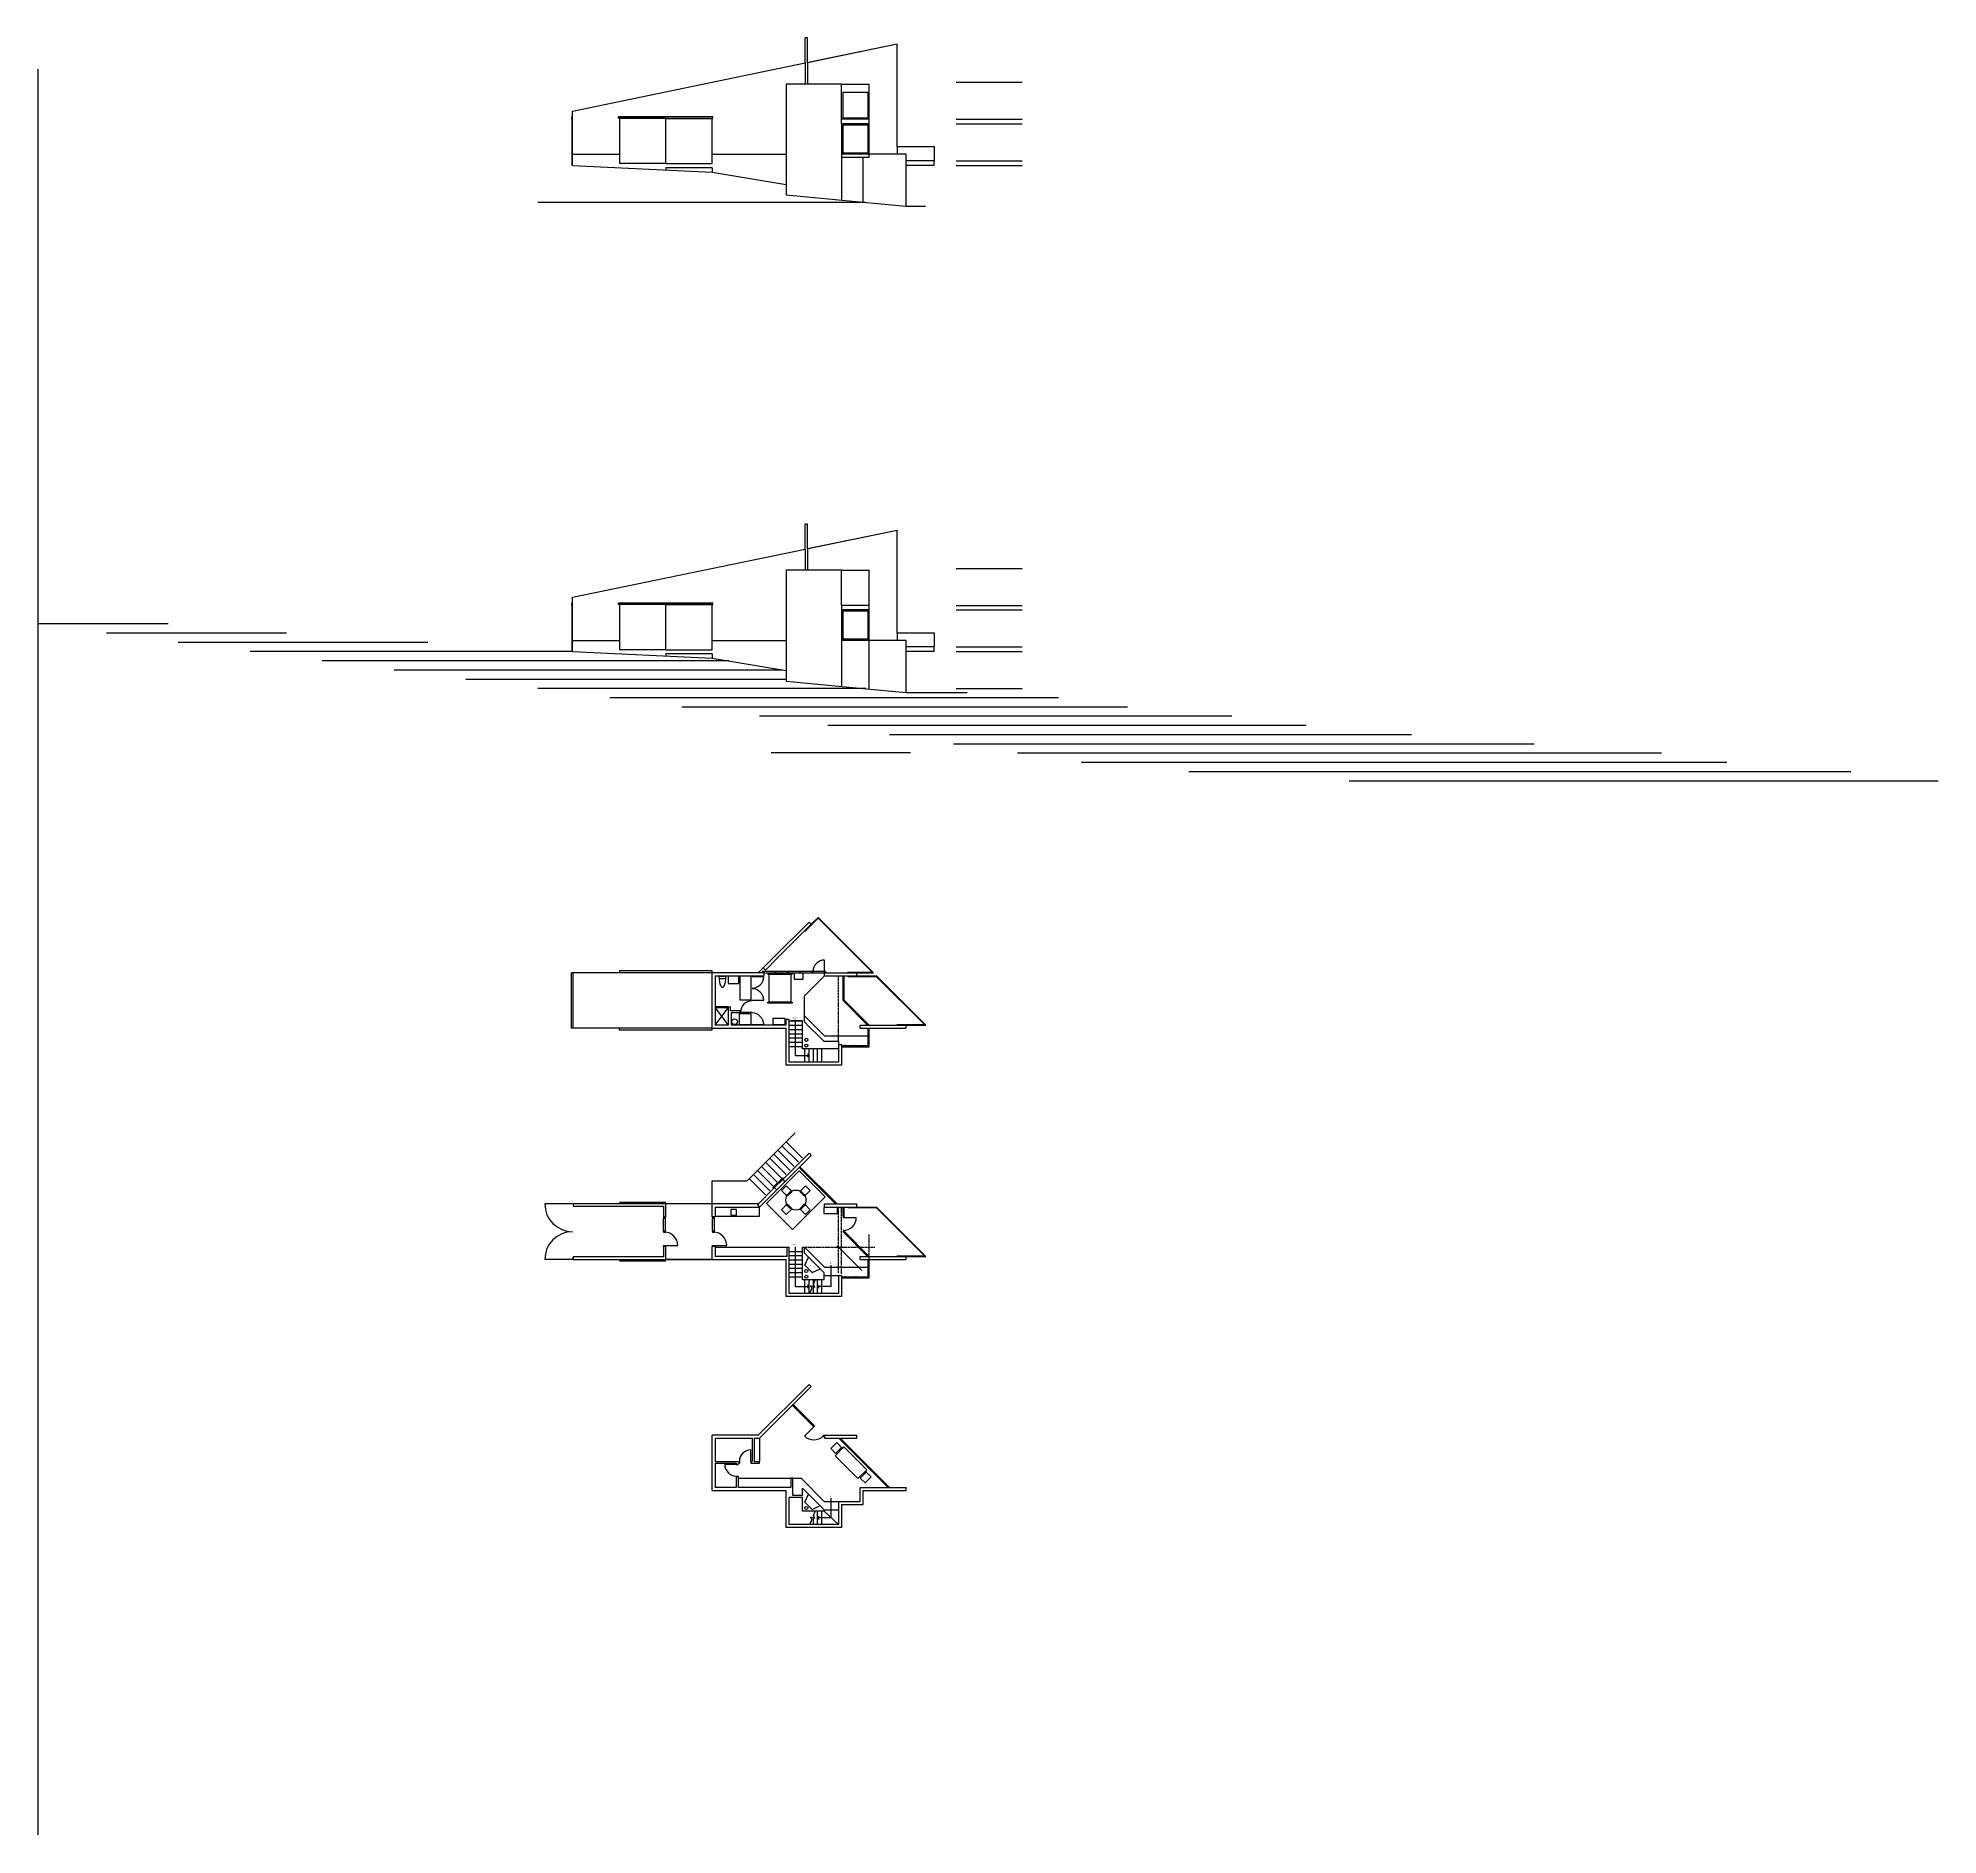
# Model space of a CAD drawing. Header units: inches. Extents: x -13164 to 6484, y 141 to 8012.
# Drawn here: x -10047 to -5117, y 710 to 5374 of the extents above; entities that cross this region are included whole.
import ezdxf

# ---------------------------------------------------------------- set-up
doc = ezdxf.new("R2010")
doc.units = ezdxf.units.IN
doc.header["$LTSCALE"] = 0.5
doc.header["$MEASUREMENT"] = 0
doc.linetypes.add('ACAD_ISO02W100', pattern=[15, 12, -3])
doc.layers.get('0').update_dxf_attribs({"color": 253})
for name, color, linetype in [('A-doors', 254, 'Continuous'), ('A-Elev-South', 7, 'Continuous'), ('A-fixtures', 140, 'Continuous'), ('A-furniture', 33, 'Continuous'), ('A-glazing', 252, 'Continuous'), ('A-millwork', 252, 'Continuous'), ('A-roof', 253, 'Continuous'), ('A-soffit', 251, 'ACAD_ISO02W100'), ('A-stairs', 252, 'Continuous'), ('A-text', 254, 'Continuous'), ('A-walls', 7, 'Continuous')]:
    doc.layers.add(name, color=color, linetype=linetype)

msp = doc.modelspace()

# ---------------------------------------------------------------- linework, layer by layer
for p, q in [((-8297.7, 2347.7), (-8417.7, 2347.7)), ((-8417.7, 2203.7), (-8297.7, 2203.7)), ((-8297.7, 2203.7), (-8417.7, 2203.7))]:
    msp.add_line(p, q)
at = {"layer": 'A-doors'}
for p, q in [((-8005.7, 2950.7), (-8005.7, 2980.7)), ((-8224.3, 2843.7), (-8224.3, 2848.7)), ((-8659.7, 2347.7), (-8731.7, 2347.7)), ((-8417.7, 2351.7), (-8537.7, 2351.7)), ((-8423.2, 2314.2), (-8423.2, 2311.2)), ((-8418.2, 2314.2), (-8423.2, 2314.2)), ((-8423.2, 2311.2), (-8418.2, 2311.2)), ((-8423.2, 2277.2), (-8423.2, 2311.2)), ((-8423.2, 2277.2), (-8423.2, 2274.2)), ((-8418.2, 2277.2), (-8423.2, 2277.2)), ((-8423.2, 2274.2), (-8418.2, 2274.2)), ((-8418.2, 2311.2), (-8418.2, 2314.2)), ((-8418.2, 2277.2), (-8418.2, 2311.2)), ((-8418.2, 2274.2), (-8418.2, 2277.2)), ((-8296.2, 2314.2), (-8296.2, 2311.2)), ((-8291.2, 2314.2), (-8296.2, 2314.2)), ((-8296.2, 2311.2), (-8291.2, 2311.2)), ((-8296.2, 2277.2), (-8296.2, 2274.2)), ((-8291.2, 2277.2), (-8296.2, 2277.2)), ((-8296.2, 2274.2), (-8291.2, 2274.2)), ((-8291.2, 2311.2), (-8291.2, 2314.2)), ((-8291.2, 2274.2), (-8291.2, 2277.2)), ((-7957.8, 2315.7), (-7957.8, 2312.7)), ((-7954.8, 2315.7), (-7957.8, 2315.7)), ((-7957.8, 2312.7), (-7954.8, 2312.7)), ((-7957.8, 2278.7), (-7957.8, 2275.5)), ((-7954.8, 2278.7), (-7957.8, 2278.7)), ((-7955.3, 2312.7), (-7923.3, 2312.7)), ((-7954.8, 2312.7), (-7954.8, 2315.7)), ((-7954.8, 2276.8), (-7954.8, 2278.7)), ((-8423.2, 2237.2), (-8423.2, 2240.2)), ((-8423.2, 2240.2), (-8418.2, 2240.2)), ((-8418.2, 2237.2), (-8423.2, 2237.2)), ((-8420.7, 2240.2), (-8386.7, 2240.2)), ((-8418.2, 2240.2), (-8418.2, 2237.2)), ((-8296.2, 2237.2), (-8296.2, 2240.2)), ((-8296.2, 2240.2), (-8291.2, 2240.2)), ((-8291.2, 2237.2), (-8296.2, 2237.2)), ((-8293.7, 2240.2), (-8259.7, 2240.2)), ((-8291.2, 2240.2), (-8291.2, 2237.2)), ((-8659.7, 2203.7), (-8731.7, 2203.7)), ((-8417.7, 2199.7), (-8537.7, 2199.7)), ((-8033.6, 1769.5), (-8057.7, 1745.5)), ((-8196.7, 1679.7), (-8196.7, 1709.7)), ((-8234.7, 1671.7), (-8264.7, 1671.7))]:
    msp.add_line(p, q, dxfattribs=at)
for centre, radius, start, end in [((-8005.7, 2950.7), 30, 90, 180), ((-8659.7, 2347.7), 72, 180, 270), ((-8659.7, 2203.7), 72, 90, 180), ((-8420.7, 2240.2), 34, 0, 90), ((-8293.7, 2240.2), 34, 0, 90), ((-7957.3, 2312.7), 34, 270, 0), ((-8033.6, 1769.6), 34, 225, 315), ((-8196.7, 1679.7), 30, 90, 180), ((-8234.7, 1671.7), 30, 180, 270)]:
    msp.add_arc(centre, radius, start, end, dxfattribs=at)
at = {"layer": 'A-Elev-South', "color": 7}
for p, q in [((-8056.2, 5309), (-8056.2, 5373.8)), ((-8050.2, 5373.8), (-8056.2, 5373.8)), ((-8050.2, 5310.3), (-8050.2, 5373.8)), ((-8050.2, 5310.3), (-7817.7, 5358.5)), ((-8043.7, 5311.6), (-7817.7, 5358.5)), ((-7817.7, 5090.9, -5147.6), (-7817.7, 5358.5, -5147.6)), ((-10046.7, 5293.3, -5147.6), (-10046.7, 710, -5147.6)), ((-8659.7, 5183.8), (-8056.2, 5309)), ((-7720.7, 5090.9), (-7817.7, 5090.9)), ((-7720.7, 5054.9), (-7720.7, 5090.9)), ((-8659.7, 5042.9), (-8297.7, 5025.9)), ((-7793.7, 4936.9), (-7793.7, 5042.9)), ((-7721.7, 5042.9), (-7793.7, 5042.9)), ((-7721.7, 5042.9, 5147.6), (-7721.7, 5054.9)), ((-8297.7, 5025.9), (-8105.7, 4993.5, -6843)), ((-8105.7, 4966.6), (-7905.5, 4947.6, -7156.3)), ((-7905.5, 4947.6, -7156.3), (-7793.7, 4936.9)), ((-7793.7, 4936.9), (-7743.9, 4936.9)), ((-8056.2, 4047.3), (-8056.2, 4112.1)), ((-8050.2, 4112.1), (-8056.2, 4112.1)), ((-8050.2, 4048.6), (-8050.2, 4112.1)), ((-8050.2, 4048.6), (-7817.7, 4096.8)), ((-8043.7, 4049.9), (-7817.7, 4096.8)), ((-7817.7, 3829.3, -5147.6), (-7817.7, 4096.8, -5147.6)), ((-8659.7, 3922.2), (-8056.2, 4047.3)), ((-7720.7, 3829.3), (-7817.7, 3829.3)), ((-7720.7, 3793.3), (-7720.7, 3829.3)), ((-8659.7, 3781.3), (-8297.7, 3764.3)), ((-8297.7, 3764.3), (-8105.7, 3731.9, -6843)), ((-7793.7, 3675.3), (-7793.7, 3781.3)), ((-7721.7, 3781.3), (-7793.7, 3781.3)), ((-7721.7, 3781.3, 5147.6), (-7721.7, 3793.3)), ((-8105.7, 3704.9), (-7905.5, 3685.9, -7156.3)), ((-7905.5, 3685.9, -7156.3), (-7793.7, 3675.3)), ((-7793.7, 3675.3), (-7743.9, 3675.3)), ((-7743.9, 3675.3), (-7635.5, 3675.3)), ((-7782.8, 3518.6), (-8144.4, 3518.6))]:
    msp.add_line(p, q, dxfattribs=at)
at = {"layer": 'A-Elev-South', "color": 253}
for p, q in [((-8056.2, 5309), (-8056.2, 5253.9, -43884.4)), ((-8050.2, 5310.3), (-8050.2, 5253.9, -44041.9)), ((-8105.7, 5253.9), (-8105.7, 4966.6)), ((-7961.7, 5253.9), (-8105.7, 5253.9)), ((-7961.7, 5150.9, -15442.7), (-7961.7, 5253.9)), ((-7892.7, 5231.9, -15442.7), (-7958.7, 5231.9, -15442.7)), ((-7892.7, 5165.9, -20590.3), (-7892.7, 5231.9, -15442.7)), ((-8540.7, 5164.9), (-8540.7, 5169.9)), ((-8295.7, 5167.9), (-8540.7, 5167.9)), ((-8537.7, 5164.9), (-8540.7, 5164.9)), ((-8537.7, 5164.9), (-8537.7, 5047.9, -5147.6)), ((-8417.7, 5164.9), (-8537.7, 5164.9)), ((-8297.7, 5164.9), (-8295.7, 5164.9)), ((-8295.7, 5167.9), (-8295.7, 5169.9)), ((-8295.7, 5164.9), (-8295.7, 5167.9)), ((-7889.7, 5162.9, -15442.7), (-7961.7, 5162.9, -15442.7)), ((-7889.7, 5150.9, -15442.7), (-7961.7, 5150.9, -15442.7)), ((-7892.7, 5147.9, -15442.7), (-7958.7, 5147.9, -15442.7)), ((-7892.7, 5074.9, -5147.6), (-7892.7, 5147.9, -15442.7)), ((-7889.7, 5063.9), (-7889.7, 5150.9, -15442.7)), ((-7817.7, 5090.9, -5147.6), (-7817.7, 5071.9, -10295.1)), ((-8659.7, 5071.9, -5147.6), (-8537.7, 5071.9, -5147.6)), ((-8417.7, 5047.9), (-8537.7, 5047.9, -5147.6)), ((-8417.7, 5036.9), (-8417.7, 5031.6)), ((-8297.7, 5036.9), (-8417.7, 5036.9)), ((-8297.7, 5071.9, -5147.6), (-8105.7, 5071.9, -5147.6)), ((-8297.7, 5036.9), (-8297.7, 5025.9)), ((-7889.7, 5063.9), (-7905.5, 5063.9)), ((-7905.5, 4947.6), (-7905.5, 5063.9)), ((-7793.7, 5042.9), (-7793.7, 5071.9, -5147.6)), ((-7720.7, 5054.9), (-7793.7, 5054.9)), ((-8056.2, 4047.3), (-8056.2, 3992.3, -43884.4)), ((-8050.2, 4048.6), (-8050.2, 3992.3, -44041.9)), ((-7961.7, 3992.3), (-8105.7, 3992.3)), ((-8105.7, 3992.3), (-8105.7, 3704.9)), ((-7961.7, 3901.3), (-7961.7, 3992.3)), ((-8540.7, 3903.2), (-8540.7, 3908.2)), ((-8295.7, 3906.2), (-8540.7, 3906.2)), ((-8537.7, 3903.2), (-8540.7, 3903.2)), ((-8537.7, 3903.2), (-8537.7, 3786.3, -5147.6)), ((-8417.7, 3903.2), (-8537.7, 3903.2)), ((-8297.7, 3903.2), (-8295.7, 3903.2)), ((-8295.7, 3906.2), (-8295.7, 3908.2)), ((-8295.7, 3903.2), (-8295.7, 3906.2)), ((-7889.7, 3901.3), (-7961.7, 3901.3)), ((-7889.7, 3684.4), (-7889.7, 3901.3)), ((-7889.7, 3889.3), (-7961.7, 3889.3)), ((-7892.7, 3886.3), (-7958.7, 3886.3)), ((-7892.7, 3813.3, -5147.6), (-7892.7, 3886.3)), ((-8659.7, 3810.3, -5147.6), (-8537.7, 3810.3, -5147.6)), ((-8297.7, 3810.3, -5147.6), (-8105.7, 3810.3, -5147.6)), ((-7817.7, 3829.3, -5147.6), (-7817.7, 3810.3, -10295.1)), ((-7793.7, 3781.3), (-7793.7, 3810.3, -5147.6)), ((-8417.7, 3786.3), (-8537.7, 3786.3, -5147.6)), ((-8297.7, 3775.3), (-8417.7, 3775.3)), ((-8417.7, 3775.3), (-8417.7, 3769.9)), ((-8297.7, 3775.3), (-8297.7, 3764.3)), ((-7720.7, 3793.3), (-7793.7, 3793.3)), ((-8206.8, 2407.7), (-8082.4, 2532)), ((-8105.5, 2424), (-8148, 2466.5)), ((-8094.9, 2434.6), (-8137.4, 2477.1)), ((-8084.3, 2445.2), (-8126.8, 2487.7)), ((-8073.7, 2455.8), (-8116.2, 2498.3)), ((-8063.1, 2466.5), (-8105.5, 2508.9)), ((-8148, 2381.6), (-8190.4, 2424)), ((-8137.4, 2392.2), (-8179.8, 2434.6)), ((-8126.8, 2402.8), (-8169.2, 2445.2)), ((-8116.2, 2413.4), (-8158.6, 2455.8)), ((-8297.7, 2407.7), (-8206.8, 2407.7)), ((-8297.7, 2347.7), (-8297.7, 2407.7)), ((-8158.6, 2371), (-8201, 2413.4))]:
    msp.add_line(p, q, dxfattribs=at)
at = {"layer": 'A-Elev-South', "color": 252}
for p, q in [((-7961.7, 5253.9), (-7889.7, 5253.9)), ((-7958.7, 5231.9, -15442.7), (-7958.7, 5165.9, -20590.3)), ((-7889.7, 5150.9, -15442.7), (-7889.7, 5253.9)), ((-8659.7, 5167.9), (-8662.7, 5167.9)), ((-8662.7, 5167.9), (-8662.7, 5162.9)), ((-8659.7, 5162.9), (-8662.7, 5162.9)), ((-8661.7, 5162.9), (-8661.7, 5042.9, -5147.6)), ((-7961.7, 5150.9, -15442.7), (-7961.7, 4952.9)), ((-7892.7, 5165.9, -20590.3), (-7958.7, 5165.9, -20590.3)), ((-7958.7, 5147.9, -15442.7), (-7958.7, 5074.9, -5147.6)), ((-7793.7, 5071.9), (-7961.7, 5071.9)), ((-7905.5, 5063.9), (-7961.7, 5063.9)), ((-7892.7, 5074.9, -5147.6), (-7958.7, 5074.9, -5147.6)), ((-7961.7, 3992.3), (-7889.7, 3992.3)), ((-7889.7, 3901.3), (-7889.7, 3992.3)), ((-8662.7, 3906.3), (-8662.7, 3901.3)), ((-8659.7, 3906.3), (-8662.7, 3906.3)), ((-8659.7, 3901.3), (-8662.7, 3901.3)), ((-8661.7, 3901.3), (-8661.7, 3781.3, -5147.6)), ((-7961.7, 3901.3), (-7961.7, 3691.3)), ((-7958.7, 3886.3), (-7958.7, 3813.3, -5147.6)), ((-7793.7, 3810.3), (-7961.7, 3810.3)), ((-7892.7, 3813.3, -5147.6), (-7958.7, 3813.3, -5147.6)), ((-8659.7, 3781.3, -5147.6), (-9496.1, 3781.3, -5147.6)), ((-7399, 3661.3, -5147.6), (-8563, 3661.3, -5147.6)), ((-6164.8, 3541.3, -5147.6), (-7671.4, 3541.3, -5147.6))]:
    msp.add_line(p, q, dxfattribs=at)
at = {"layer": 'A-Elev-South', "color": 2, "ltscale": 0.1}
for p, q in [((-7663.8, 5258.9, -15442.7), (-7493.3, 5258.9, -15442.7)), ((-7663.8, 5258.9, -15442.7), (-7493.3, 5258.9, -15442.7)), ((-7663.8, 5258.9, -15442.7), (-7493.3, 5258.9, -15442.7)), ((-7663.8, 5162.9, -15442.7), (-7493.3, 5162.9, -15442.7)), ((-7663.8, 5150.9, -15442.7), (-7493.3, 5150.9, -15442.7)), ((-7663.8, 5054.9, -15442.7), (-7493.3, 5054.9, -15442.7)), ((-7663.8, 5042.9, -15442.7), (-7493.3, 5042.9, -15442.7)), ((-7663.8, 3997.3, -15442.7), (-7493.3, 3997.3, -15442.7)), ((-7663.8, 3997.3, -15442.7), (-7493.3, 3997.3, -15442.7)), ((-7663.8, 3997.3, -15442.7), (-7493.3, 3997.3, -15442.7)), ((-7663.8, 3901.3, -15442.7), (-7493.3, 3901.3, -15442.7)), ((-7663.8, 3889.3, -15442.7), (-7493.3, 3889.3, -15442.7)), ((-7663.8, 3793.3, -15442.7), (-7493.3, 3793.3, -15442.7)), ((-7663.8, 3781.3, -15442.7), (-7493.3, 3781.3, -15442.7)), ((-7663.8, 3685.3, -15442.7), (-7493.3, 3685.3, -15442.7))]:
    msp.add_line(p, q, dxfattribs=at)
at = {"layer": 'A-Elev-South'}
for p, q in [((-8659.7, 5047.9), (-8659.7, 5183.8)), ((-8659.7, 5042.9), (-8659.7, 5155.9)), ((-8417.7, 5047.9), (-8417.7, 5164.9)), ((-8417.7, 5164.9), (-8297.7, 5164.9)), ((-8297.7, 5047.9), (-8297.7, 5164.9)), ((-8417.7, 5047.9, -5147.6), (-8297.7, 5047.9, -5147.6)), ((-8659.7, 3786.3), (-8659.7, 3922.2)), ((-8417.7, 3786.3), (-8417.7, 3903.2)), ((-8417.7, 3903.2), (-8297.7, 3903.2)), ((-8297.7, 3786.3), (-8297.7, 3903.2)), ((-8659.7, 3781.3), (-8659.7, 3894.3)), ((-8417.7, 3786.3, -5147.6), (-8297.7, 3786.3, -5147.6))]:
    msp.add_line(p, q, dxfattribs=at)
at = {"layer": 'A-Elev-South', "color": 251}
for p, q in [((-8540.7, 5169.9), (-8295.7, 5169.9)), ((-8540.7, 3908.2), (-8295.7, 3908.2))]:
    msp.add_line(p, q, dxfattribs=at)
at = {"layer": 'A-Elev-South', "color": 126}
for p, q in [((-7898.5, 4946.9, -5147.6), (-8749.6, 4946.9, -5147.6)), ((-9709.1, 3853.3, -5147.6), (-10046.7, 3853.3, -5147.6)), ((-9402.1, 3829.3, -5147.6), (-9869.3, 3829.3, -5147.6)), ((-9035.5, 3805.3, -5147.6), (-9682.7, 3805.3, -5147.6)), ((-8254, 3757.3, -5147.6), (-9309.4, 3757.3, -5147.6)), ((-8114, 3733.3, -5147.6), (-9122.8, 3733.3, -5147.6)), ((-8105.7, 3709.3, -5147.6), (-8936.2, 3709.3, -5147.6)), ((-7898.5, 3685.3, -5147.6), (-8749.6, 3685.3, -5147.6)), ((-7219.5, 3637.3, -5147.6), (-8376.4, 3637.3, -5147.6)), ((-6948.9, 3613.3, -5147.6), (-8174.9, 3613.3, -5147.6)), ((-6755.7, 3589.3, -5147.6), (-7997.2, 3589.3, -5147.6)), ((-6482.6, 3565.3, -5147.6), (-7837.4, 3565.3, -5147.6)), ((-5834, 3517.3, -5147.6), (-7505.3, 3517.3, -5147.6)), ((-5664.1, 3493.3, -5147.6), (-7339.3, 3493.3, -5147.6)), ((-5343, 3469.3, -5147.6), (-7060.2, 3469.3, -5147.6)), ((-5116.5, 3445.3, -5147.6), (-6644.6, 3445.3, -5147.6))]:
    msp.add_line(p, q, dxfattribs=at)
at = {"layer": 'A-fixtures'}
for p, q in [((-8261.7, 2937.7), (-8279.7, 2937.7)), ((-8261.7, 2937.7), (-8279.7, 2937.7)), ((-8279.5, 2932.7), (-8261.8, 2932.7)), ((-8255.7, 2859.7), (-8289.7, 2859.7)), ((-8279.7, 2856.7), (-8279.7, 2859.7)), ((-8289.7, 2811.7), (-8255.7, 2856.7)), ((-8289.7, 2856.7), (-8255.7, 2811.7)), ((-8255.7, 2856.7), (-8289.7, 2856.7))]:
    msp.add_line(p, q, dxfattribs=at)
msp.add_lwpolyline([(-8196.5, 2813.3), (-8196.5, 2841.3), (-8227.5, 2841.3), (-8227.5, 2813.3), (-8196.5, 2813.3)], dxfattribs=at)
msp.add_circle((-8239.2, 2820.7), 7.5, dxfattribs=at)
msp.add_ellipse((-8270.7, 2937.7), major_axis=(0, 28), ratio=0.321429, start_param=1.570796, end_param=4.712389, dxfattribs=at)
at = {"layer": 'A-furniture'}
for points in [[(-8089.8, 2946.7), (-8152.8, 2946.7), (-8152.8, 2943.7), (-8089.8, 2943.7), (-8089.8, 2946.7), (-8089.8, 2943.7), (-8092.8, 2943.7), (-8092.8, 2871.7), (-8089.8, 2871.7), (-8089.8, 2871.7), (-8089.8, 2868.7), (-8152.8, 2868.7), (-8152.8, 2871.7), (-8149.8, 2871.7), (-8092.8, 2871.7), (-8149.8, 2871.7), (-8149.8, 2943.7)], [(-8060.8, 2946.4), (-8084.8, 2946.4), (-8084.8, 2931.4), (-8060.8, 2931.4), (-8060.8, 2946.4)], [(-8107.7, 2813.7), (-8107.7, 2828.7), (-8139.7, 2828.7), (-8139.7, 2813.7), (-8107.7, 2813.7)], [(-8102.8, 2367.6), (-8117.6, 2382.4), (-8104.9, 2395.1), (-8090.1, 2380.3), (-8102.8, 2367.6)], [(-8070.3, 2380.3), (-8055.4, 2395.1), (-8042.7, 2382.4), (-8057.5, 2367.6), (-8070.3, 2380.3)], [(-8102.8, 2347.8), (-8117.6, 2332.9), (-8104.9, 2320.2), (-8090.1, 2335), (-8102.8, 2347.8)], [(-8070.3, 2335), (-8055.4, 2320.2), (-8042.7, 2332.9), (-8057.5, 2347.8), (-8070.3, 2335)], [(-7971.7, 2323.2), (-7971.7, 2338.2), (-8007.7, 2338.2), (-8007.7, 2323.2), (-7971.7, 2323.2)], [(-7974.2, 1728.3), (-7989.7, 1712.7), (-7977, 1700), (-7961.4, 1715.5), (-7974.2, 1728.3), (-7961.4, 1715.5), (-7959.3, 1713.4), (-7955.8, 1717), (-7978.4, 1694.3), (-7919, 1634.9), (-7896.4, 1657.6), (-7955.8, 1717), (-7896.4, 1657.6), (-7899.9, 1654), (-7897.8, 1651.9), (-7913.4, 1636.3), (-7900.6, 1623.6), (-7885.1, 1639.2), (-7897.8, 1651.9)]]:
    msp.add_lwpolyline(points, dxfattribs=at)
msp.add_lwpolyline([(-8003.8, 2366.2), (-8071.7, 2434), (-8156.5, 2349.2), (-8088.6, 2281.3)], close=True, dxfattribs=at)
msp.add_circle((-8080.2, 2357.7), 26, dxfattribs=at)
at = {"layer": 'A-glazing'}
for p, q in [((-8002.7, 2950.7), (-8166.7, 2950.7)), ((-8166.7, 2947.7), (-8166.7, 2950.7)), ((-8163.7, 2947.7), (-8163.7, 2950.7)), ((-8133.7, 2947.7), (-8133.7, 2950.7)), ((-8131.7, 2947.7), (-8131.7, 2950.7)), ((-8101.7, 2947.7), (-8101.7, 2950.7)), ((-8099.7, 2947.7), (-8099.7, 2950.7)), ((-8069.7, 2947.7), (-8069.7, 2950.7)), ((-8067.7, 2947.8), (-8067.7, 2950.8)), ((-8037.7, 2947.7), (-8037.7, 2950.7)), ((-8035.7, 2947.7), (-8035.7, 2950.7)), ((-8005.7, 2947.7), (-8005.7, 2950.7)), ((-8005.7, 2949.7), (-8005.7, 2950.7)), ((-8002.7, 2947.7), (-8002.7, 2950.7)), ((-7957.8, 2878.7), (-7957.8, 2939.7)), ((-7957.8, 2936.7), (-7954.8, 2936.7)), ((-7954.8, 2878.7), (-7954.8, 2939.7)), ((-7957.8, 2878.7), (-7954.8, 2878.7)), ((-7957.8, 2875.5), (-7957.8, 2878.7)), ((-7957.8, 2875.5), (-7893.9, 2811.7)), ((-7955.6, 2873.4), (-7953.5, 2875.5)), ((-7954.8, 2876.8), (-7954.8, 2878.7)), ((-7954.8, 2876.8), (-7889.7, 2811.7)), ((-8062.7, 2822.7), (-8092.7, 2822.7)), ((-7895.3, 2813.1), (-7893.2, 2815.2)), ((-7892.7, 2758.7), (-7892.7, 2803.7)), ((-7889.7, 2800.7), (-7892.7, 2800.7)), ((-7889.7, 2774.7), (-7892.7, 2774.7)), ((-7889.7, 2772.7), (-7892.7, 2772.7)), ((-7889.7, 2758.7), (-7889.7, 2803.7)), ((-7961.7, 2758.7), (-7892.7, 2758.7)), ((-7961.7, 2755.7), (-7889.7, 2755.7)), ((-7958.7, 2755.7), (-7958.7, 2758.7)), ((-7951.7, 2758.7), (-7953.7, 2758.7)), ((-7953.7, 2755.7), (-7951.7, 2755.7)), ((-7926.7, 2758.7), (-7924.7, 2758.7)), ((-7926.7, 2758.7), (-7926.7, 2755.7)), ((-7923.7, 2758.7), (-7925.7, 2758.7)), ((-7924.7, 2755.7), (-7924.7, 2758.7)), ((-7892.7, 2758.7), (-7892.7, 2755.7)), ((-7889.7, 2758.7), (-7892.7, 2758.7)), ((-7889.7, 2755.7), (-7889.7, 2758.7)), ((-8071.7, 2442.3), (-7977, 2347.7)), ((-8068.1, 2443), (-8070.3, 2440.9)), ((-8069.6, 2444.5), (-7972.8, 2347.7)), ((-8045.8, 2420.7), (-8047.9, 2418.6)), ((-8043.7, 2418.6), (-8045.8, 2416.5)), ((-8114, 2415.5), (-8139.5, 2390.1)), ((-8139.5, 2390.1), (-8137.4, 2388)), ((-8137.4, 2392.2), (-8135.2, 2390.1)), ((-8114, 2411.3), (-8135.2, 2390.1)), ((-8108.4, 2405.6), (-8129.6, 2384.4)), ((-8116.2, 2413.4), (-8114, 2411.3)), ((-8114, 2415.5), (-8111.9, 2413.4)), ((-7957.8, 2315.7), (-7957.8, 2339.7)), ((-7954.8, 2315.7), (-7954.8, 2339.7)), ((-8296.2, 2277.2), (-8296.2, 2311.2)), ((-8291.2, 2277.2), (-8291.2, 2311.2)), ((-7957.8, 2275.5), (-7893.9, 2211.7)), ((-7955.6, 2273.4), (-7953.5, 2275.5)), ((-7954.8, 2276.8), (-7889.7, 2211.7)), ((-7972.7, 2238.7), (-7908.8, 2174.8)), ((-7895.3, 2213.1), (-7893.2, 2215.2)), ((-7892.7, 2158.7), (-7892.7, 2203.7)), ((-7889.7, 2200.7), (-7892.7, 2200.7)), ((-7889.7, 2174.7), (-7892.7, 2174.7)), ((-7889.7, 2172.7), (-7892.7, 2172.7)), ((-7889.7, 2158.7), (-7889.7, 2203.7)), ((-7961.7, 2158.7), (-7892.7, 2158.7)), ((-7961.7, 2155.7), (-7889.7, 2155.7)), ((-7958.7, 2155.7), (-7958.7, 2158.7)), ((-7951.7, 2158.7), (-7953.7, 2158.7)), ((-7953.7, 2155.7), (-7951.7, 2155.7)), ((-7926.7, 2158.7), (-7926.7, 2155.7)), ((-7926.7, 2158.7), (-7924.7, 2158.7)), ((-7923.7, 2158.7), (-7925.7, 2158.7)), ((-7924.7, 2155.7), (-7924.7, 2158.7)), ((-7892.7, 2158.7), (-7892.7, 2155.7)), ((-7889.7, 2158.7), (-7892.7, 2158.7)), ((-7889.7, 2155.7), (-7889.7, 2158.7)), ((-8089.1, 1825), (-8086.9, 1827.1)), ((-8033.7, 1769.5), (-8089.1, 1824.9)), ((-8087.7, 1823.5), (-8085.5, 1825.7)), ((-8032.9, 1773), (-8086.9, 1827.1)), ((-8085.5, 1825.7), (-8086.9, 1827.1)), ((-8062.1, 1797.9), (-8059.9, 1800.1)), ((-8060.7, 1796.5), (-8058.5, 1798.7)), ((-8035, 1771), (-8032.9, 1773.1)), ((-8033.6, 1769.6), (-8031.5, 1771.7)), ((-8031.5, 1771.7), (-8032.9, 1773.1)), ((-8009.6, 1745.5), (-8007.4, 1747.7)), ((-8009.6, 1745.5), (-8005.7, 1741.7)), ((-8008.1, 1744.1), (-8006, 1746.3)), ((-8007.4, 1747.7), (-8005.7, 1747.7)), ((-8006, 1746.3), (-8007.4, 1747.7)), ((-7969, 1739.7), (-7841, 1611.7)), ((-7963.3, 1738.3), (-7965.5, 1736.1)), ((-7964.8, 1739.7), (-7836.8, 1611.7)), ((-7842.4, 1613.1), (-7840.3, 1615.2))]:
    msp.add_line(p, q, dxfattribs=at)
at = {"layer": 'A-millwork'}
for p, q in [((-8056.2, 3055.7), (-8057.3, 3056.7)), ((-8056.2, 3055.7), (-8022.6, 3089.2)), ((-8022.6, 3089.2), (-7882.6, 2949.2)), ((-8255.7, 2939.7), (-8255.7, 2919.7)), ((-8255.7, 2919.7), (-8229.3, 2919.7)), ((-8229.3, 2939.7), (-8229.3, 2919.7)), ((-8225, 2876.7), (-8225, 2939.7)), ((-8197, 2939.7), (-8197, 2876.7)), ((-8193.7, 2937.9), (-8163.7, 2937.9)), ((-8163.7, 2947.7), (-8005.7, 2947.7)), ((-7954.8, 2939.7), (-7954.8, 2938.2)), ((-7945.7, 2947.7), (-7945.7, 2949.2)), ((-7945.7, 2949.2), (-7882.6, 2949.2)), ((-7945.7, 2938.2), (-7945.7, 2939.7)), ((-7921.7, 2939.7), (-7870.9, 2939.7)), ((-7870.9, 2939.7), (-7742.9, 2811.7)), ((-8198.5, 2876.7), (-8225, 2876.7)), ((-8198.5, 2876.7), (-8197, 2876.7)), ((-8193.7, 2876.4), (-8163.7, 2876.4)), ((-8193.7, 2844.9), (-8223.7, 2844.9)), ((-8193.7, 2813.4), (-8163.7, 2813.4)), ((-7817.7, 2811.7), (-7817.7, 2813.2)), ((-7793.7, 2811.7), (-7742.9, 2811.7)), ((-8249.3, 2333.7), (-8249.3, 2318.7)), ((-8234.3, 2333.7), (-8249.3, 2333.7)), ((-8249.3, 2318.7), (-8234.3, 2318.7)), ((-8234.3, 2318.7), (-8234.3, 2333.7)), ((-8174.3, 2315.7), (-8174.3, 2339.7)), ((-7954.8, 2339.7), (-7954.8, 2338.2)), ((-7945.7, 2338.2), (-7945.7, 2339.7)), ((-7945.7, 2338.2), (-7871.6, 2338.2)), ((-7921.7, 2339.7), (-7870.9, 2339.7)), ((-7871.6, 2338.2), (-7746.6, 2213.2)), ((-7870.9, 2339.7), (-7742.9, 2211.7)), ((-8289.7, 2315.7), (-8174.3, 2315.7)), ((-8289.7, 2235.7), (-8102.7, 2235.7)), ((-7817.7, 2211.7), (-7817.7, 2213.2)), ((-7817.7, 2213.2), (-7746.6, 2213.2)), ((-7793.7, 2211.7), (-7742.9, 2211.7)), ((-8174.3, 1739.7), (-8174.3, 1679.7)), ((-8229.7, 1635.7), (-8093.2, 1635.7))]:
    msp.add_line(p, q, dxfattribs=at)
at = {"layer": 'A-millwork', "color": 254}
for p, q in [((-8040.3, 3073.7), (-8022.6, 3091.4)), ((-8022.6, 3091.4), (-7878.9, 2947.7))]:
    msp.add_line(p, q, dxfattribs=at)
at = {"layer": 'A-millwork', "color": 251}
for p, q in [((-7945.7, 2938.2), (-7871.6, 2938.2)), ((-7871.6, 2938.2), (-7746.6, 2813.2)), ((-7817.7, 2813.2), (-7746.6, 2813.2))]:
    msp.add_line(p, q, dxfattribs=at)
at = {"layer": 'A-millwork', "color": 253}
msp.add_line((-7921.7, 2947.7), (-7878.9, 2947.7), dxfattribs=at)
at = {"layer": 'A-millwork'}
for centre, start, end in [((-8193.7, 2937.9), 270, 0), ((-8193.7, 2844.9), 90, 180), ((-8193.7, 2876.4), 0, 90), ((-8193.7, 2813.4), 0, 90)]:
    msp.add_arc(centre, 30, start, end, dxfattribs=at)
at = {"layer": 'A-roof'}
for p, q in [((-8662.7, 2803.7), (-8662.7, 2947.7)), ((-8657.7, 2947.7), (-8662.7, 2947.7)), ((-8297.7, 2947.7), (-8657.7, 2947.7)), ((-8657.7, 2803.7), (-8657.7, 2947.7)), ((-8297.7, 2952.7), (-8537.7, 2952.7)), ((-8537.7, 2952.7), (-8537.7, 2947.7)), ((-8297.7, 2947.7), (-8297.7, 2952.7)), ((-8657.7, 2803.7), (-8662.7, 2803.7)), ((-8297.7, 2803.7), (-8657.7, 2803.7)), ((-8537.7, 2798.7), (-8537.7, 2803.7)), ((-8297.7, 2798.7), (-8537.7, 2798.7)), ((-8297.7, 2798.7), (-8297.7, 2803.7))]:
    msp.add_line(p, q, dxfattribs=at)
at = {"layer": 'A-soffit', "linetype": 'ACAD_ISO02W100'}
for p, q in [((-7969.7, 2769.2), (-7969.7, 2939.7)), ((-7969.7, 2169.2), (-7969.7, 2339.7)), ((-7961.7, 2166.2), (-7961.7, 2336.7))]:
    msp.add_line(p, q, dxfattribs=at)
at = {"layer": 'A-soffit'}
for p, q in [((-7889.7, 2155.7), (-7889.7, 2269.7)), ((-8057.7, 2235.7), (-7875.5, 2235.7))]:
    msp.add_line(p, q, dxfattribs=at)
at = {"layer": 'A-stairs'}
for p, q in [((-8097.7, 2822.7), (-8062.7, 2822.7)), ((-8097.7, 2811.7), (-8062.7, 2811.7)), ((-8057.7, 2835.7), (-8005.7, 2783.7)), ((-8097.7, 2800.7), (-8062.7, 2800.7)), ((-8097.7, 2789.7), (-8062.7, 2789.7)), ((-8097.7, 2778.7), (-8062.7, 2778.7)), ((-8097.7, 2767.7), (-8062.7, 2767.7)), ((-8005.7, 2783.7), (-7892.7, 2783.7)), ((-8097.7, 2756.7), (-8062.7, 2756.7)), ((-8056.7, 2715.7), (-8056.7, 2750.7)), ((-8045.7, 2715.7), (-8045.7, 2750.7)), ((-8034.7, 2715.7), (-8034.7, 2750.7)), ((-8023.7, 2715.7), (-8023.7, 2750.7)), ((-8012.7, 2715.7), (-8012.7, 2750.7)), ((-8097.7, 2224.7), (-8062.7, 2224.7)), ((-8057.7, 2235.7), (-8005.7, 2183.7)), ((-8097.7, 2213.7), (-8062.7, 2213.7)), ((-8097.7, 2202.7), (-8062.7, 2202.7)), ((-8097.7, 2191.7), (-8062.7, 2191.7)), ((-8097.7, 2180.7), (-8062.7, 2180.7)), ((-8097.7, 2169.7), (-8062.7, 2169.7)), ((-8005.7, 2183.7), (-7892.7, 2183.7)), ((-8097.7, 2158.7), (-8062.7, 2158.7)), ((-8056.7, 2115.7), (-8056.7, 2150.7)), ((-8045.7, 2115.7), (-8045.7, 2150.7)), ((-8044.2, 2115.7), (-8039.1, 2128.1)), ((-8042, 2135.3), (-8039.1, 2128.1)), ((-8031.9, 2131.1), (-8042, 2135.3)), ((-8034.8, 2138.3), (-8029.7, 2150.7)), ((-8034.8, 2138.3), (-8031.9, 2131.1)), ((-8034.7, 2115.7), (-8034.7, 2150.7)), ((-8023.7, 2115.7), (-8023.7, 2150.7)), ((-8012.7, 2115.7), (-8012.7, 2150.7)), ((-8006.8, 2161.7), (-7969.7, 2161.7)), ((-8088.2, 1635.7), (-8066.8, 1635.7)), ((-8006.8, 1575.7), (-8066.8, 1635.7)), ((-8042, 1535.3), (-8039.1, 1528.1)), ((-8031.9, 1531.1), (-8042, 1535.3)), ((-8034.8, 1538.3), (-8029.7, 1550.7)), ((-8034.8, 1538.3), (-8031.9, 1531.1)), ((-8034.7, 1515.7), (-8034.7, 1532.2)), ((-8023.7, 1515.7), (-8023.7, 1550.7)), ((-8012.7, 1515.7), (-8012.7, 1550.7)), ((-8006.8, 1575.7), (-7969.7, 1575.7)), ((-8006.8, 1554.2), (-7969.7, 1554.2)), ((-8044.2, 1515.7), (-8039.1, 1528.1))]:
    msp.add_line(p, q, dxfattribs=at)
at = {"layer": 'A-text'}
for p, q in [((-8081.2, 2733.2), (-8081.2, 2825.8)), ((-8081.2, 2733.2), (-8045.7, 2733.2)), ((-8045.7, 2733.2), (-8049.9, 2737.4)), ((-8045.7, 2733.2), (-8049.9, 2728.9)), ((-8081.2, 2133.2), (-8081.2, 2236.8)), ((-7988.2, 2133.2), (-7988.2, 2188.9)), ((-8081.2, 2133.2), (-8045.7, 2133.2)), ((-8045.7, 2133.2), (-8049.9, 2137.4)), ((-8045.7, 2133.2), (-8049.9, 2128.9)), ((-8023.7, 2133.2), (-8019.5, 2137.4)), ((-8023.7, 2133.2), (-8019.5, 2128.9)), ((-7988.2, 2133.2), (-8023.7, 2133.2)), ((-7988.2, 1533.2), (-7988.2, 1583.9)), ((-8023.7, 1533.2), (-8019.5, 1537.4)), ((-8023.7, 1533.2), (-8019.5, 1528.9)), ((-7988.2, 1533.2), (-8023.7, 1533.2)), ((-7969.7, 1515.7), (-8006.8, 1550.7))]:
    msp.add_line(p, q, dxfattribs=at)
at = {"layer": 'A-walls'}
for p, q in [((-8135.2, 2990.1), (-8046, 3079.4)), ((-8040.3, 3073.7), (-8129.6, 2984.4)), ((-8046, 3079.4), (-8040.3, 3073.7)), ((-8177.7, 2947.7), (-8135.2, 2990.1)), ((-8164.7, 2960.6), (-8159.1, 2954.9)), ((-8129.6, 2984.4), (-8159.1, 2954.9)), ((-8163.7, 2947.7), (-8297.7, 2947.7)), ((-8297.7, 2803.7), (-8297.7, 2947.7)), ((-8289.7, 2939.7), (-8163.7, 2939.7)), ((-8289.7, 2939.7), (-8289.7, 2811.7)), ((-8163.7, 2947.7), (-8163.7, 2939.7)), ((-8057.7, 2887.7), (-8005.7, 2939.7)), ((-8005.7, 2947.7), (-7921.7, 2947.7)), ((-8005.7, 2939.7), (-8005.7, 2947.7)), ((-8005.7, 2939.7), (-7921.7, 2939.7)), ((-7921.7, 2939.7), (-7921.7, 2947.7)), ((-8255.7, 2859.7), (-8250.7, 2859.7)), ((-8255.7, 2859.7), (-8255.7, 2811.7)), ((-8250.7, 2859.7), (-8250.7, 2848.7)), ((-8057.7, 2820.1), (-8057.7, 2887.7)), ((-8255.7, 2811.7), (-8289.7, 2811.7)), ((-8224.3, 2848.7), (-8250.7, 2848.7)), ((-8224.3, 2843.7), (-8247.7, 2843.7)), ((-8247.7, 2843.7), (-8247.7, 2811.7)), ((-8105.7, 2811.7), (-8247.7, 2811.7)), ((-8105.7, 2811.7), (-8105.7, 2826.7)), ((-8097.7, 2826.7), (-8105.7, 2826.7)), ((-8097.7, 2715.7), (-8097.7, 2826.7)), ((-8062.7, 2750.7), (-8062.7, 2822.7)), ((-8057.7, 2820.1), (-8047.2, 2809.6)), ((-7913.5, 2811.7), (-7793.7, 2811.7)), ((-7913.5, 2803.7), (-7913.5, 2811.7)), ((-7793.7, 2803.7), (-7793.7, 2811.7)), ((-8297.7, 2803.7), (-8105.7, 2803.7)), ((-8105.7, 2707.7), (-8105.7, 2803.7)), ((-8017.2, 2779.7), (-8047.2, 2809.6)), ((-8017.2, 2779.7), (-8006.8, 2769.2)), ((-7969.7, 2769.2), (-8006.8, 2769.2)), ((-7969.7, 2769.2), (-7969.7, 2715.7)), ((-7969.7, 2761.7), (-7961.7, 2761.7)), ((-7961.7, 2761.7), (-7961.7, 2707.7)), ((-7913.5, 2803.7), (-7793.7, 2803.7)), ((-7969.7, 2715.7), (-8097.7, 2715.7)), ((-7969.7, 2750.7), (-8062.7, 2750.7)), ((-7961.7, 2707.7), (-8105.7, 2707.7)), ((-8114, 2411.3), (-8045.8, 2479.5)), ((-8040.3, 2473.7), (-8108.4, 2405.6)), ((-8046, 2479.4), (-8040.3, 2473.7)), ((-8180, 2345.3), (-8135.2, 2390.1)), ((-8129.6, 2384.4), (-8174.3, 2339.7)), ((-8135.2, 2390.1), (-8129.6, 2384.4)), ((-8114, 2411.3), (-8108.4, 2405.6)), ((-8417.7, 2347.7), (-8657.7, 2347.7)), ((-8657.7, 2347.7), (-8657.7, 2341.7)), ((-8657.7, 2341.7), (-8423.7, 2341.7)), ((-8423.7, 2341.7), (-8423.7, 2314.2)), ((-8417.7, 2314.2), (-8417.7, 2347.7)), ((-8297.7, 2314.2), (-8297.7, 2347.7)), ((-8177.7, 2347.7), (-8297.7, 2347.7)), ((-8289.7, 2339.7), (-8289.7, 2314.2)), ((-8289.7, 2339.7), (-8174.3, 2339.7)), ((-8180, 2345.3), (-8174.3, 2339.7)), ((-8005.7, 2347.7), (-7921.7, 2347.7)), ((-8005.7, 2339.7), (-8005.7, 2347.7)), ((-8005.7, 2339.7), (-7921.7, 2339.7)), ((-7921.7, 2339.7), (-7921.7, 2347.7)), ((-8417.7, 2314.2), (-8423.7, 2314.2)), ((-8289.7, 2314.2), (-8297.7, 2314.2)), ((-8417.7, 2237.2), (-8423.7, 2237.2)), ((-8423.7, 2237.2), (-8423.7, 2210.7)), ((-8417.7, 2203.7), (-8417.7, 2237.2)), ((-8289.7, 2237.2), (-8297.7, 2237.2)), ((-8297.7, 2203.7), (-8297.7, 2237.2)), ((-8289.7, 2237.2), (-8289.7, 2211.7)), ((-8102.7, 2235.7), (-8097.7, 2235.7)), ((-8102.7, 2211.7), (-8102.7, 2235.7)), ((-8097.7, 2115.7), (-8097.7, 2235.7)), ((-8062.7, 2150.7), (-8062.7, 2235.7)), ((-8062.7, 2235.7), (-8057.7, 2235.7)), ((-8057.7, 2220.1), (-8057.7, 2235.7)), ((-8057.7, 2220.1), (-8047.2, 2209.6)), ((-8423.7, 2210.7), (-8657.7, 2210.7)), ((-8657.7, 2203.7), (-8657.7, 2210.7)), ((-8657.7, 2210.7), (-8657.7, 2203.7)), ((-8657.7, 2203.7), (-8417.7, 2203.7)), ((-8297.7, 2203.7), (-8105.7, 2203.7)), ((-8102.7, 2211.7), (-8289.7, 2211.7)), ((-8105.7, 2107.7), (-8105.7, 2203.7)), ((-8056.9, 2188.8), (-8047.2, 2209.6)), ((-8056.9, 2188.8), (-8038.2, 2170.1)), ((-8017.2, 2179.7), (-8047.2, 2209.6)), ((-8038.2, 2170.1), (-8017.4, 2179.8)), ((-8017.2, 2179.7), (-8006.8, 2169.2)), ((-7913.5, 2211.7), (-7793.7, 2211.7)), ((-7913.5, 2203.7), (-7913.5, 2211.7)), ((-7913.5, 2203.7), (-7793.7, 2203.7)), ((-7793.7, 2203.7), (-7793.7, 2211.7)), ((-8006.8, 2150.7), (-8062.7, 2150.7)), ((-8006.8, 2150.7), (-8006.8, 2169.2)), ((-7969.7, 2161.7), (-7969.7, 2115.7)), ((-7969.7, 2161.7), (-7961.7, 2161.7)), ((-7961.7, 2161.7), (-7961.7, 2107.7)), ((-7961.7, 2107.7), (-8105.7, 2107.7)), ((-7969.7, 2115.7), (-8097.7, 2115.7)), ((-8177.7, 1747.7), (-8046, 1879.4)), ((-8040.3, 1873.7), (-8174.3, 1739.7)), ((-8046, 1879.4), (-8040.3, 1873.7)), ((-8297.7, 1603.7), (-8297.7, 1747.7)), ((-8177.7, 1747.7), (-8297.7, 1747.7)), ((-8289.7, 1739.7), (-8193.7, 1739.7)), ((-8289.7, 1739.7), (-8289.7, 1679.7)), ((-8193.7, 1739.7), (-8193.7, 1679.7)), ((-8188.7, 1739.7), (-8174.3, 1739.7)), ((-8188.7, 1739.7), (-8188.7, 1679.7)), ((-8005.7, 1747.7), (-7921.7, 1747.7)), ((-8005.7, 1747.7), (-8005.7, 1739.8)), ((-8005.7, 1739.7), (-7921.7, 1739.7)), ((-7921.7, 1739.7), (-7921.7, 1747.7)), ((-8289.7, 1679.7), (-8226.7, 1679.7)), ((-8226.7, 1679.7), (-8226.7, 1674.7)), ((-8196.7, 1679.7), (-8196.7, 1674.7)), ((-8196.7, 1679.7), (-8193.7, 1679.7)), ((-8196.7, 1679.7), (-8193.7, 1679.7)), ((-8188.7, 1679.7), (-8174.3, 1679.7)), ((-8174.3, 1674.7), (-8174.3, 1679.7)), ((-8289.7, 1674.7), (-8289.7, 1611.7)), ((-8289.7, 1674.7), (-8234.7, 1674.7)), ((-8234.7, 1674.7), (-8234.7, 1671.7)), ((-8234.7, 1671.7), (-8229.7, 1671.7)), ((-8234.7, 1641.7), (-8234.7, 1611.7)), ((-8234.7, 1641.7), (-8229.7, 1641.7)), ((-8229.7, 1674.7), (-8229.7, 1671.7)), ((-8229.7, 1674.7), (-8226.7, 1674.7)), ((-8229.7, 1674.7), (-8226.7, 1674.7)), ((-8229.7, 1641.7), (-8229.7, 1611.7)), ((-8196.7, 1674.7), (-8174.3, 1674.7)), ((-8093.2, 1635.7), (-8093.2, 1611.7)), ((-8088.2, 1635.7), (-8093.2, 1635.7)), ((-8088.2, 1591.1), (-8088.2, 1635.7)), ((-8297.7, 1603.7), (-8105.7, 1603.7)), ((-8234.7, 1611.7), (-8289.7, 1611.7)), ((-8093.2, 1611.7), (-8229.7, 1611.7)), ((-8105.7, 1507.7), (-8105.7, 1603.7)), ((-8097.7, 1515.7), (-8097.7, 1586.1)), ((-8062.7, 1586.1), (-8097.7, 1586.1)), ((-8062.7, 1591.1), (-8088.2, 1591.1)), ((-8062.7, 1610.1), (-8047.2, 1594.6)), ((-8062.7, 1591.1), (-8062.7, 1610.1)), ((-8062.7, 1550.7), (-8062.7, 1586.1)), ((-8056.9, 1573.8), (-8047.2, 1594.6)), ((-8017.2, 1564.7), (-8047.2, 1594.6)), ((-7913.5, 1611.7), (-7793.7, 1611.7)), ((-7913.5, 1575.7), (-7913.5, 1611.7)), ((-7905.5, 1603.7), (-7793.7, 1603.7)), ((-7905.5, 1567.7), (-7905.5, 1603.7)), ((-7793.7, 1603.7), (-7793.7, 1611.7)), ((-8006.8, 1550.7), (-8062.7, 1550.7)), ((-8056.9, 1573.8), (-8038.2, 1555.1)), ((-8038.2, 1555.1), (-8017.4, 1564.8)), ((-8017.2, 1564.7), (-8006.8, 1554.2)), ((-8006.8, 1550.7), (-8006.8, 1554.2)), ((-7969.7, 1575.7), (-7969.7, 1515.7)), ((-7969.7, 1575.7), (-7913.5, 1575.7)), ((-7961.7, 1567.7), (-7961.7, 1507.7)), ((-7961.7, 1567.7), (-7905.5, 1567.7)), ((-7961.7, 1507.7), (-8105.7, 1507.7)), ((-7969.7, 1515.7), (-8097.7, 1515.7))]:
    msp.add_line(p, q, dxfattribs=at)
for centre in [(-8053.2, 2773.8), (-8053.2, 2758.8), (-8053.2, 2173.8), (-8053.2, 2158.8), (-8053.2, 1558.8)]:
    msp.add_circle(centre, 4, dxfattribs=at)

# ---------------------------------------------------------------- texts
at = {"layer": 'A-text'}
for s, p in [('DOWN', (-8075.7, 2832.9)), ('DOWN', (-8075.7, 2243.9)), ('UP', (-7985.8, 2196)), ('UP', (-7985.8, 1591))]:
    msp.add_text(s, height=3, rotation=180, dxfattribs=at).set_placement(p)

doc.saveas('drawing.dxf')
